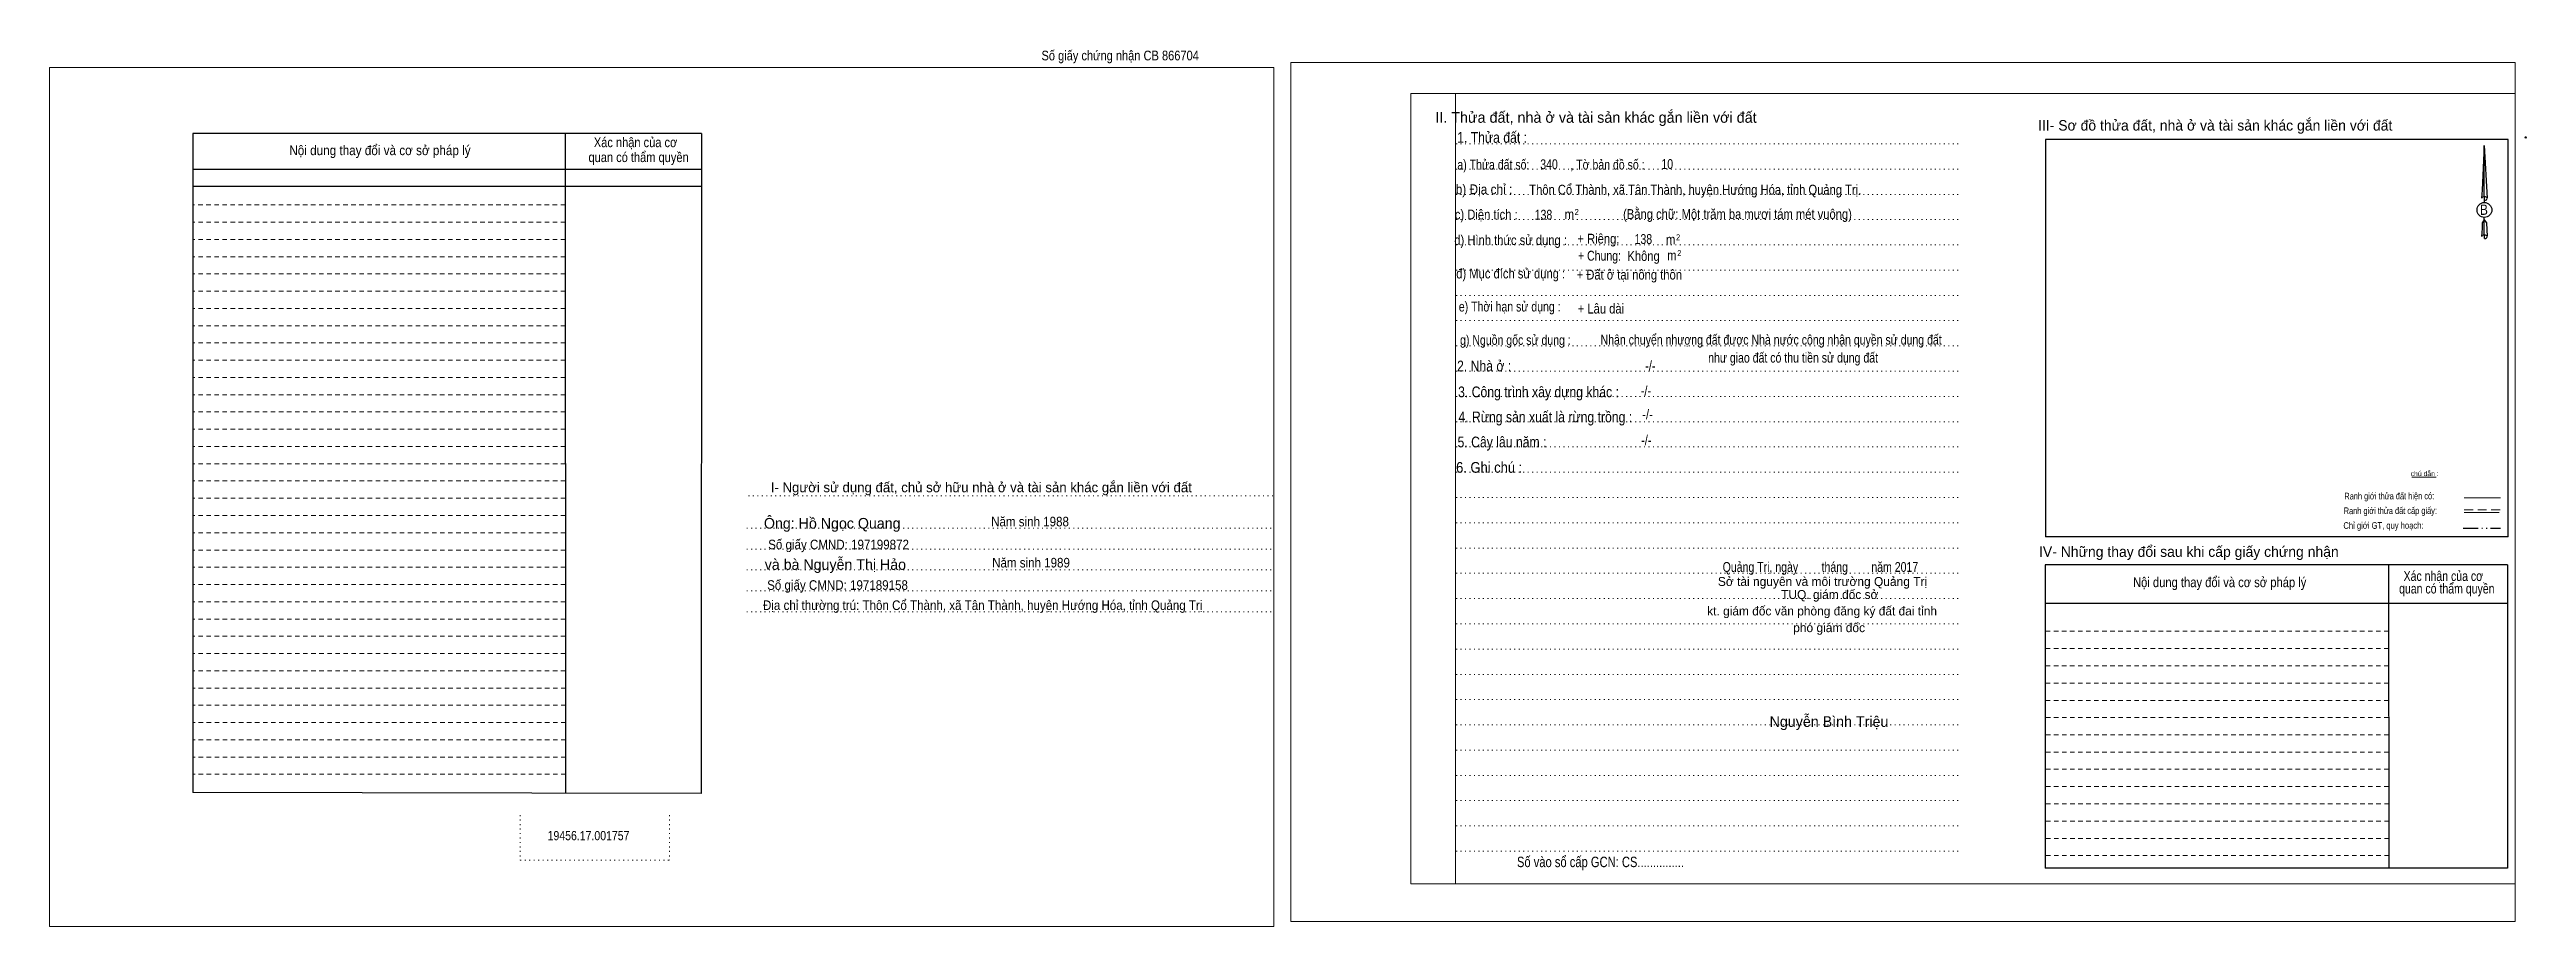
# Model space of a CAD drawing. Header units: metres. Extents: x 539723 to 540606, y 1836065 to 1836418.
# Drawn here: x 539723.4 to 540138.5, y 1836262 to 1836409.1 of the extents above; entities that cross this region are included whole.
import ezdxf
from ezdxf.enums import TextEntityAlignment as Align

# ---------------------------------------------------------------- set-up
doc = ezdxf.new("R2010")
doc.units = ezdxf.units.M
doc.header["$LTSCALE"] = 0.5
doc.header["$PDMODE"] = 32
doc.header["$PDSIZE"] = 0.25
for name, pattern in [('DASH_DOUBLE_DOT', [9.2, 5, -1.2, 0.3, -1.2, 0.3, -1.2]), ('DOTTED', [1.5, 0.3, -1.2]), ('MEDIUM_DASHED', [4.5, 3, -1.5]), ('SHORT_DASHED', [2.7, 1.5, -1.2])]:
    doc.linetypes.add(name, pattern=pattern)
for name, color, linetype, lineweight in [('1', 7, 'DOTTED', 13), ('12', 7, 'Continuous', 25), ('13', 7, 'Continuous', 13), ('2', 7, 'SHORT_DASHED', 13), ('28', 7, 'Continuous', 25), ('5', 7, 'Continuous', 13), ('63', 7, 'Continuous', 13)]:
    doc.layers.add(name, color=color, linetype=linetype, lineweight=lineweight)
for name, color, linetype in [('14', 7, 'Continuous'), ('18', 7, 'Continuous'), ('3', 7, 'Continuous'), ('4', 7, 'Continuous'), ('40', 7, 'Continuous'), ('7', 7, 'Continuous'), ('8', 7, 'Continuous')]:
    doc.layers.add(name, color=color, linetype=linetype)

msp = doc.modelspace()

# ---------------------------------------------------------------- texts
at = {"layer": '12'}
msp.add_text('III- Sơ đồ thửa đất, nhà ở và tài sản khác gắn liền với đất', height=1.75, dxfattribs=at).set_placement((540086.34, 1836395.47), align=Align.CENTER)
at = {"layer": '12', "width": 0.85}
msp.add_text('B', height=1.728, dxfattribs=at).set_placement((540131.385, 1836381.34), align=Align.CENTER)
at = {"layer": '12', "width": 0.8}
msp.add_text('Ranh giới thửa đất hiện có:', height=1.126, rotation=0.135, dxfattribs=at).set_placement((540115.5137, 1836333.6375), align=Align.CENTER)
at = {"layer": '14'}
for s, height, p in [('TUQ. giám đốc sở', 1.493, (540021.74, 1836316.94)), ('kt. giám đốc văn phòng đăng ký đất đai tỉnh', 1.493, (540020.455, 1836314.18)), ('phó giám đốc', 1.5, (540021.63, 1836311.38)), ('Nguyễn Bình Triệu', 1.787, (540021.615, 1836295.49))]:
    msp.add_text(s, height=height, dxfattribs=at).set_placement(p, align=Align.CENTER)
at = {"layer": '18'}
for s, height, p in [('II. Thửa đất, nhà ở và tài sản khác gắn liền với đất', 1.8, (539982.555, 1836396.78)), ('Ông: Hồ Ngọc Quang', 1.78, (539854.555, 1836328.74)), ('và bà Nguyễn Thị Hảo', 1.78, (539855.085, 1836321.83)), ('Sở tài nguyên và môi trường Quảng Trị', 1.5, (540020.53, 1836319.12))]:
    msp.add_text(s, height=height, dxfattribs=at).set_placement(p, align=Align.CENTER)
for s, height, width, p in [('1. Thửa đất :', 1.8, 0.85, (539965.145, 1836393.42)), ('a) Thửa đất số:              , Tờ bản đồ số : ', 1.65, 0.8, (539975.26, 1836388.94)), ('340', 1.65, 0.8, (539974.69, 1836389)), ('10', 1.65, 0.8, (539994.505, 1836389.04)), ('b) Địa chỉ : ', 1.65, 0.9, (539964.07, 1836384.8)), ('Thôn Cổ Thành, xã Tân Thành, huyện Hướng Hóa, tỉnh Quảng Trị.', 1.65, 0.85, (539999.2, 1836384.74)), (' m', 1.65, 0.85, (539977.835, 1836380.62)), ('2', 1, 0.75, (539979.325, 1836381.32)), ('d) Hình thức sử dụng :', 1.65, 0.85, (539968.255, 1836376.28)), ('+ Riêng: ', 1.65, 0.85, (539983.225, 1836376.52)), ('đ) Mục đích sử dụng :', 1.65, 0.85, (539968.265, 1836370.68)), ('+ Đất ở tại nông thôn', 1.65, 0.85, (539988.15, 1836370.49)), ('       + Chung:', 1.65, 0.8, (539981.435, 1836373.66)), ('e) Thời hạn sử dụng :', 1.65, 0.8, (539968.1, 1836365.14)), ('+ Lâu dài', 1.65, 0.85, (539983.385, 1836364.8)), ('g) Nguồn gốc sử dụng :', 1.65, 0.8, (539969.055, 1836359.54)), ('Nhận chuyển nhượng đất được Nhà nước công nhận quyền sử dụng đất', 1.65, 0.8, (540011.915, 1836359.58)), ('2. Nhà ở :', 1.8, 0.85, (539963.815, 1836355.1)), ('như giao đất có thu tiền sử dụng đất', 1.65, 0.8, (540015.595, 1836356.57)), ('3. Công trình xây dựng khác :', 1.8, 0.85, (539972.93, 1836350.76)), ('4. Rừng sản xuất là rừng trồng :', 1.8, 0.85, (539974.065, 1836346.56)), ('5. Cây lâu năm :', 1.8, 0.85, (539966.81, 1836342.36)), ('6. Ghi chú :', 1.8, 0.9, (539964.655, 1836338.1)), ('Quảng Trị, ngày        tháng        năm 2017', 1.65, 0.8, (540020.175, 1836321.48)), ('19456.17.001757', 1.55, 0.85, (539813.715, 1836276.49)), ('Số vào sổ cấp GCN: CS...............', 1.75, 0.8, (539983.31, 1836271.98))]:
    msp.add_text(s, height=height, dxfattribs=dict(at, width=width)).set_placement(p, align=Align.CENTER)
at = {"layer": '2'}
for s, width, p in [('Nội dung thay đổi và cơ sở pháp lý', 0.9, (539778.76, 1836391.35)), ('Nội dung thay đổi và cơ sở pháp lý', 0.9, (539778.76, 1836391.35)), ('Xác nhận của cơ', 0.85, (539821.595, 1836392.69)), ('Xác nhận của cơ', 0.85, (539821.595, 1836392.69)), (' quan có thẩm quyền', 0.85, (539821.845, 1836390.19)), (' quan có thẩm quyền', 0.85, (539821.845, 1836390.19))]:
    msp.add_text(s, height=1.63, dxfattribs=dict(at, width=width)).set_placement(p, align=Align.CENTER)
at = {"layer": '28'}
for s, height, width, p in [('-/-', 1.65, 0.85, (539991.675, 1836355.2)), ('-/-', 1.65, 0.85, (539990.935, 1836351.02)), ('-/-', 1.65, 0.85, (539991.195, 1836347.06)), ('-/-', 1.65, 0.85, (539990.995, 1836342.74)), ('Năm sinh 1988', 1.61, 0.9, (539887.71, 1836329.11)), ('Năm sinh 1989', 1.61, 0.9, (539887.875, 1836322.22)), ('Nội dung thay đổi và cơ sở pháp lý', 1.65, 0.85, (540087.09, 1836318.92)), (' quan có thẩm quyền', 1.65, 0.8, (540124.905, 1836317.86)), ('Xác nhận của cơ', 1.65, 0.8, (540124.575, 1836319.96)), ('Địa chỉ thường trú: Thôn Cổ Thành, xã Tân Thành, huyện Hướng Hóa, tỉnh Quảng Trị', 1.61, 0.9, (539879.775, 1836315.09))]:
    msp.add_text(s, height=height, dxfattribs=dict(at, width=width)).set_placement(p, align=Align.CENTER)
for s, height, p in [('I- Người sử dụng đất, chủ sở hữu nhà ở và tài sản khác gắn liền với đất', 1.653, (539879.545, 1836334.83)), ('IV- Những thay đổi sau khi cấp giấy chứng nhận', 1.75, (540081.925, 1836324))]:
    msp.add_text(s, height=height, dxfattribs=at).set_placement(p, align=Align.CENTER)
at = {"layer": '3'}
for s, width, p in [('c) Diện tích :                                                   ', 0.85, (539977.455, 1836380.58)), ('138', 0.8, (539973.76, 1836380.54)), ('138', 0.8, (539990.5, 1836376.46))]:
    msp.add_text(s, height=1.65, dxfattribs=dict(at, width=width)).set_placement(p, align=Align.CENTER)
at = {"layer": '4'}
for s, height, width, p in [(' m', 1.65, 0.85, (539994.815, 1836376.38)), ('2', 1, 0.75, (539996.325, 1836377.08)), ('Không', 1.65, 0.85, (539990.535, 1836373.62)), (' m', 1.65, 0.85, (539995.015, 1836373.72)), ('2', 1, 0.75, (539996.525, 1836374.44))]:
    msp.add_text(s, height=height, dxfattribs=dict(at, width=width)).set_placement(p, align=Align.CENTER)
at = {"layer": '40', "width": 0.85}
msp.add_text('Số giấy chứng nhận CB 866704', height=1.63, dxfattribs=at).set_placement((539902.815, 1836407.24), align=Align.CENTER)
at = {"layer": '63'}
msp.add_text('chú dẫn :', height=0.828, rotation=359.974, dxfattribs=at).set_placement((540121.4498, 1836337.5388), align=Align.CENTER)
for s, height, width, p in [('Ranh giới thửa đất cấp giấy:', 1.121, 0.8, (540115.6937, 1836331.1781)), ('Chỉ giới GT, quy hoạch:', 1.12, 0.85, (540114.5387, 1836328.7055))]:
    msp.add_text(s, height=height, rotation=0.135, dxfattribs=dict(at, width=width)).set_placement(p, align=Align.CENTER)
at = {"layer": '7', "width": 0.9}
for s, p in [('Số giấy CMND: 197199872', (539855.62, 1836325.27)), ('Số giấy CMND: 197189158', (539855.445, 1836318.47))]:
    msp.add_text(s, height=1.61, dxfattribs=at).set_placement(p, align=Align.CENTER)
at = {"layer": '8', "width": 0.85}
msp.add_text('(Bằng chữ: Một trăm ba mươi tám mét vuông)', height=1.65, dxfattribs=at).set_placement((540006.275, 1836380.65), align=Align.CENTER)

# ---------------------------------------------------------------- linework, layer by layer
at = {"layer": '1', "linetype": 'Continuous'}
for p, q in [((539951.54, 1836401.66), (540136.62, 1836401.66)), ((539951.54, 1836401.66), (539951.54, 1836269.16)), ((540136.62, 1836401.66), (540136.62, 1836268.04)), ((539951.54, 1836269.16), (540136.62, 1836269.16))]:
    msp.add_line(p, q, dxfattribs=at)
at = {"layer": '1'}
for p, q in [((539959.04, 1836401.66), (539959.04, 1836269.16)), ((539959.04, 1836401.66), (539959.04, 1836269.16)), ((539959.12, 1836393.26), (540043.64, 1836393.26)), ((539959.12, 1836389.02), (540043.64, 1836389.02)), ((539959.12, 1836384.78), (540043.64, 1836384.78)), ((539959.12, 1836380.56), (540043.64, 1836380.56)), ((539959.12, 1836376.32), (540043.64, 1836376.32)), ((539959.12, 1836372.08), (540043.64, 1836372.08)), ((539959.12, 1836367.84), (540043.64, 1836367.84)), ((539959.12, 1836363.62), (540043.64, 1836363.62)), ((539959.12, 1836359.36), (540043.64, 1836359.36)), ((539959.12, 1836355.14), (540043.64, 1836355.14)), ((539959.12, 1836350.9), (540043.64, 1836350.9)), ((539959.12, 1836346.66), (540043.64, 1836346.66)), ((539959.12, 1836342.42), (540043.64, 1836342.42)), ((539959.12, 1836338.2), (540043.64, 1836338.2)), ((539840.52, 1836334.21), (539928.56, 1836334.21)), ((539959.12, 1836333.96), (540043.64, 1836333.96)), ((539840.22, 1836328.81), (539928.26, 1836328.81)), ((539959.12, 1836329.72), (540043.64, 1836329.72)), ((539840.22, 1836325.31), (539928.26, 1836325.31)), ((539959.12, 1836325.48), (540043.64, 1836325.48)), ((539840.22, 1836321.81), (539928.26, 1836321.81)), ((539840.22, 1836318.31), (539928.26, 1836318.31)), ((539959.12, 1836321.24), (540043.64, 1836321.24)), ((539840.22, 1836314.81), (539928.26, 1836314.81)), ((539959.12, 1836317.02), (540043.64, 1836317.02)), ((539959.12, 1836312.78), (540043.64, 1836312.78)), ((539959.12, 1836308.54), (540043.64, 1836308.54)), ((539959.12, 1836304.3), (540043.64, 1836304.3)), ((539959.12, 1836300.08), (540043.64, 1836300.08)), ((539959.12, 1836295.84), (540043.64, 1836295.84)), ((539959.12, 1836291.6), (540043.64, 1836291.6)), ((539959.12, 1836287.36), (540043.64, 1836287.36)), ((539802.28, 1836280.69), (539802.28, 1836273.17)), ((539827.28, 1836280.69), (539827.28, 1836273.17)), ((539959.12, 1836283.14), (540043.64, 1836283.14)), ((539959.12, 1836278.9), (540043.64, 1836278.9)), ((539802.28, 1836273.17), (539827.28, 1836273.17)), ((539959.12, 1836274.66), (540043.64, 1836274.66))]:
    msp.add_line(p, q, dxfattribs=at)
at = {"layer": '1', "linetype": 'Continuous'}
for points in [[(539723.38, 1836406.03), (539928.58, 1836406.03), (539928.58, 1836262.03), (539723.38, 1836262.03)], [(539723.38, 1836262.03), (539928.58, 1836262.03), (539928.58, 1836406.03), (539723.38, 1836406.03)], [(539723.38, 1836262.03), (539928.58, 1836262.03), (539928.58, 1836406.03), (539723.38, 1836406.03)], [(539931.44, 1836262.86), (540136.62, 1836262.86), (540136.62, 1836406.86), (539931.44, 1836406.86)], [(539959.04, 1836401.66), (540136.62, 1836401.66), (540136.62, 1836269.16), (539959.04, 1836269.16)]]:
    msp.add_lwpolyline(points, close=True, dxfattribs=at)
at = {"layer": '12'}
for p, q in [((540135.42, 1836394), (540057.9, 1836394)), ((540131.44, 1836392.96), (540131.9, 1836384.12)), ((540131.44, 1836392.96), (540131.9, 1836384.12)), ((540131.44, 1836392.96), (540131.9, 1836384.12)), ((540131.06, 1836385.5), (540130.98, 1836384.14)), ((540131.44, 1836384.42), (540131.44, 1836384.08)), ((540131.44, 1836384.08), (540131.44, 1836383.82)), ((540131.44, 1836383.82), (540131.44, 1836383.48)), ((540131.44, 1836383.82), (540131.44, 1836383.48)), ((540131.44, 1836383.82), (540131.44, 1836383.48)), ((540131.44, 1836380.5), (540131.44, 1836380.9)), ((540131.44, 1836380.5), (540131.44, 1836380.9)), ((540131.44, 1836380.5), (540131.44, 1836380.9)), ((540131.44, 1836380.5), (540131.78, 1836380.02)), ((540131.44, 1836380.5), (540131.78, 1836380.02)), ((540131.44, 1836380.5), (540131.78, 1836380.02)), ((540131.9, 1836384.12), (540131.9, 1836384.14)), ((540131.44, 1836378), (540131.44, 1836377.66)), ((540131.44, 1836377.66), (540131.44, 1836377.4)), ((540131.78, 1836380.02), (540131.9, 1836377.7)), ((540131.78, 1836380.02), (540131.9, 1836377.7)), ((540131.78, 1836380.02), (540131.9, 1836377.7)), ((540131.9, 1836377.7), (540131.9, 1836377.72))]:
    msp.add_line(p, q, dxfattribs=at)
for points in [[(540131.44, 1836384.42), (540131.44, 1836392.96), (540131.06, 1836385.5)], [(540131.44, 1836378), (540131.44, 1836380.5), (540131.1, 1836380.02), (540131.06, 1836379.08), (540130.98, 1836377.72)]]:
    msp.add_lwpolyline(points, dxfattribs=at)
for centre, start_param, end_param in [((540131.4635, 1836384.0973), 1.57079633, 3.07445202), ((540131.4635, 1836384.0973), 0.06714063, 1.57079633), ((540131.4635, 1836384.0973), 4.71238898, 6.28318531), ((540131.4635, 1836377.6768), 2.49106941, 3.07427841), ((540131.4635, 1836377.6768), 1.57079633, 2.49106941), ((540131.4635, 1836377.6768), 0.06714063, 1.57079633), ((540131.4635, 1836377.6768), 4.71238898, 6.28318531)]:
    msp.add_ellipse(centre, major_axis=(0.4535, 0), ratio=0.655448, start_param=start_param, end_param=end_param, dxfattribs=at)
msp.add_ellipse((540131.463, 1836382.1589), major_axis=(0, 1.258), ratio=0.983453, dxfattribs=at)
at = {"layer": '13'}
msp.add_line((540128.04, 1836333.92), (540134.14, 1836333.92), dxfattribs=at)
at = {"layer": '2', "linetype": 'Continuous', "lineweight": 25}
for p, q in [((539832.66, 1836394.99), (539747.38, 1836394.99)), ((539747.38, 1836394.99), (539747.38, 1836284.47)), ((539809.8, 1836394.99), (539809.84, 1836284.39)), ((539832.66, 1836388.95), (539747.5, 1836388.95)), ((539832.66, 1836386.07), (539747.5, 1836386.07))]:
    msp.add_line(p, q, dxfattribs=at)
at = {"layer": '2'}
for p, q in [((539809.8, 1836383.01), (539747.38, 1836383.01)), ((539809.82, 1836380.11), (539747.38, 1836380.11)), ((539809.82, 1836380.11), (539747.38, 1836380.11)), ((539809.82, 1836377.21), (539747.38, 1836377.21)), ((539809.82, 1836374.33), (539747.38, 1836374.33)), ((539809.82, 1836371.43), (539747.38, 1836371.43)), ((539809.82, 1836368.53), (539747.38, 1836368.53)), ((539809.82, 1836365.65), (539747.38, 1836365.65)), ((539809.82, 1836362.75), (539747.38, 1836362.75)), ((539809.82, 1836359.87), (539747.38, 1836359.87)), ((539809.82, 1836356.97), (539747.38, 1836356.97)), ((539809.82, 1836354.07), (539747.38, 1836354.07)), ((539809.82, 1836351.19), (539747.38, 1836351.19)), ((539809.82, 1836348.29), (539747.38, 1836348.29)), ((539809.82, 1836345.39), (539747.38, 1836345.39)), ((539809.84, 1836342.51), (539747.38, 1836342.51)), ((539809.84, 1836339.61), (539747.38, 1836339.61)), ((539809.84, 1836336.73), (539747.38, 1836336.73)), ((539809.84, 1836333.83), (539747.38, 1836333.83)), ((539809.84, 1836330.93), (539747.38, 1836330.93)), ((539809.84, 1836328.05), (539747.38, 1836328.05)), ((539809.84, 1836325.15), (539747.38, 1836325.15)), ((539809.84, 1836322.25), (539747.38, 1836322.25)), ((539809.84, 1836319.37), (539747.38, 1836319.37)), ((539809.84, 1836316.47), (539747.38, 1836316.47)), ((539809.84, 1836313.57), (539747.38, 1836313.57)), ((539809.84, 1836310.69), (539747.38, 1836310.69)), ((539809.84, 1836307.79), (539747.38, 1836307.79)), ((540115.4, 1836308.62), (540057.82, 1836308.62)), ((540115.4, 1836305.74), (540057.82, 1836305.74)), ((539809.84, 1836304.91), (539747.38, 1836304.91)), ((539809.86, 1836302.01), (539747.38, 1836302.01)), ((540115.4, 1836302.84), (540057.82, 1836302.84)), ((539809.86, 1836299.11), (539747.38, 1836299.11)), ((540115.4, 1836299.94), (540057.82, 1836299.94)), ((539809.86, 1836296.23), (539747.38, 1836296.23)), ((539809.86, 1836293.33), (539747.38, 1836293.33)), ((540115.42, 1836297.06), (540057.82, 1836297.06)), ((540115.42, 1836294.16), (540057.82, 1836294.16)), ((539809.86, 1836290.43), (539747.38, 1836290.43)), ((540115.42, 1836291.26), (540057.82, 1836291.26)), ((539809.86, 1836287.55), (539747.38, 1836287.55)), ((540115.42, 1836288.38), (540057.82, 1836288.38)), ((540115.42, 1836285.48), (540057.82, 1836285.48)), ((540115.44, 1836282.6), (540057.82, 1836282.6)), ((540115.44, 1836279.7), (540057.82, 1836279.7)), ((540115.44, 1836276.8), (540057.82, 1836276.8)), ((540115.44, 1836273.92), (540057.82, 1836273.92))]:
    msp.add_line(p, q, dxfattribs=at)
at = {"layer": '2', "linetype": 'Continuous', "lineweight": 25}
msp.add_lwpolyline([(539832.66, 1836394.99), (539832.6, 1836284.35), (539747.38, 1836284.47)], dxfattribs=at)
at = {"layer": '28'}
for p, q in [((540115.4, 1836322.66), (540115.44, 1836271.78)), ((540135.34, 1836322.66), (540135.3, 1836271.78)), ((540135.34, 1836316.2), (540057.82, 1836316.2)), ((540135.3, 1836271.78), (540057.82, 1836271.78))]:
    msp.add_line(p, q, dxfattribs=at)
at = {"layer": '28', "linetype": 'SHORT_DASHED', "lineweight": 13}
msp.add_line((540115.4, 1836311.52), (540057.82, 1836311.52), dxfattribs=at)
at = {"layer": '28'}
msp.add_lwpolyline([(540135.34, 1836322.66), (540057.82, 1836322.66), (540057.82, 1836271.78)], dxfattribs=at)
at = {"layer": '5'}
msp.add_point((540138.38, 1836394.32), dxfattribs=at)
at = {"layer": '63', "lineweight": 25}
for p, q in [((540057.9, 1836394), (540057.9, 1836327.36)), ((540135.42, 1836327.36), (540135.42, 1836394)), ((540135.42, 1836327.36), (540057.9, 1836327.36))]:
    msp.add_line(p, q, dxfattribs=at)
at = {"layer": '63'}
for p, q in [((540119.32, 1836337.34), (540123.36, 1836337.38)), ((540128.08, 1836331.44), (540133.94, 1836331.44)), ((540128.08, 1836331.44), (540133.94, 1836331.44))]:
    msp.add_line(p, q, dxfattribs=at)
at = {"layer": '63', "linetype": 'MEDIUM_DASHED'}
msp.add_line((540128.08, 1836331.88), (540134.08, 1836331.88), dxfattribs=at)
at = {"layer": '63', "linetype": 'DASH_DOUBLE_DOT', "lineweight": 25}
msp.add_line((540127.9, 1836328.82), (540134.14, 1836328.82), dxfattribs=at)

msp.set_redraw_order([(e.dxf.handle, doc.entitydb.next_handle()) for e in msp.query("TEXT MTEXT ATTDEF DIMENSION ARC_DIMENSION")])  # texts and dimensions are drawn at this point

doc.saveas('drawing.dxf')
